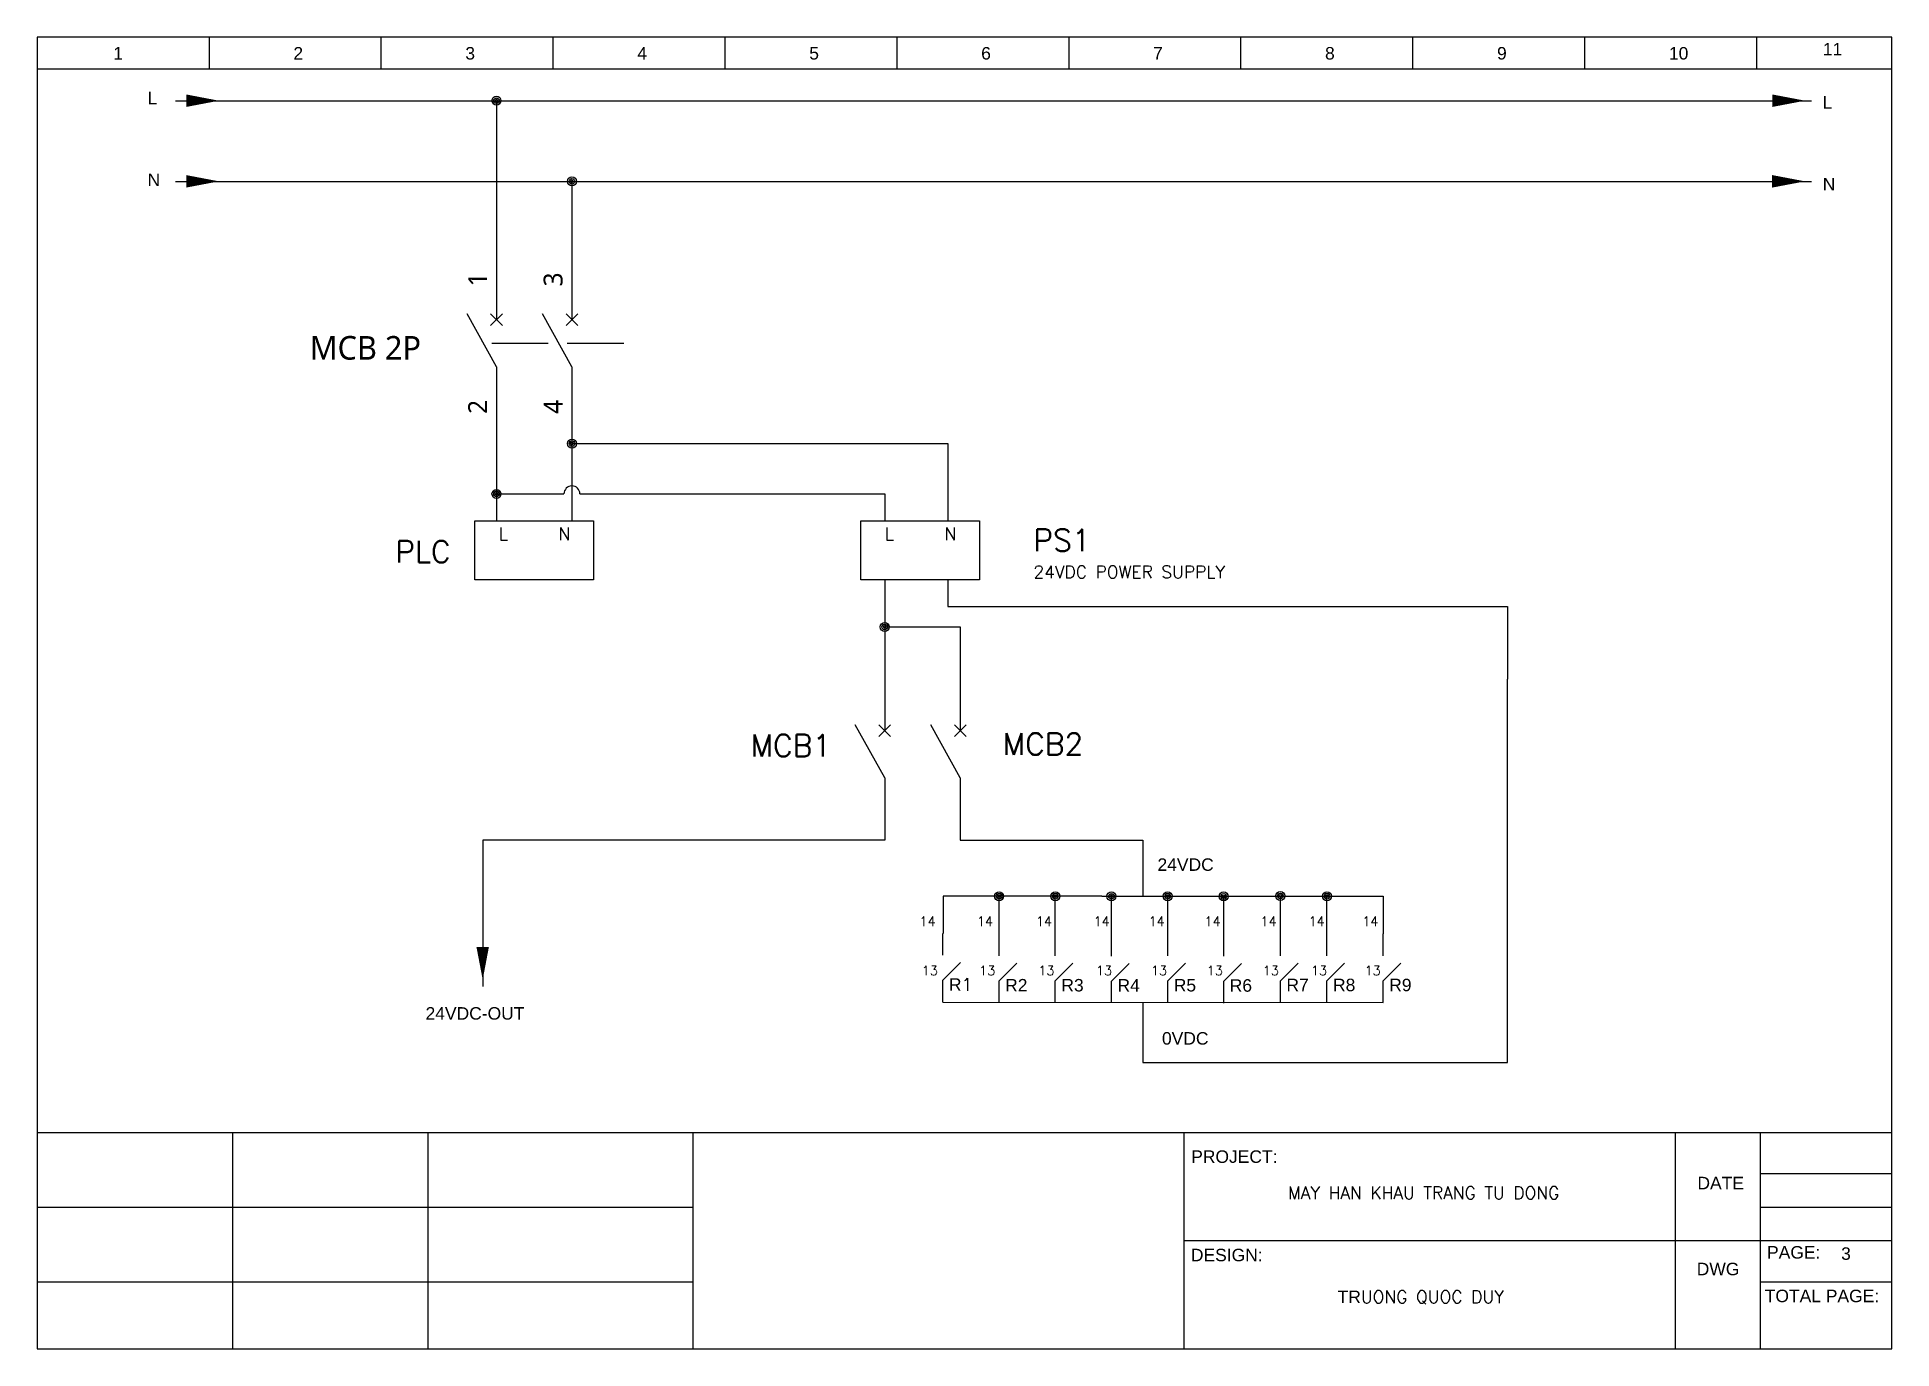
# Model space of a CAD drawing. Header units: inches. Extents: x 6234 to 7299, y 2340 to 2550.
# Drawn here: x 7001.5 to 7298.5, y 2339.6 to 2549.6 of the extents above; entities that cross this region are included whole.
import ezdxf
from ezdxf.enums import TextEntityAlignment as Align

# ---------------------------------------------------------------- set-up
doc = ezdxf.new("R2010")
doc.units = ezdxf.units.IN
doc.header["$MEASUREMENT"] = 0
for name, color, linetype in [('PHA_A', 1, 'Continuous'), ('PHA_N', 7, 'Continuous'), ('RED_2.5mm^2', 1, 'Continuous'), ('SYMS', 7, 'Continuous'), ('TAGS', 51, 'Continuous'), ('TERMS', 4, 'Continuous'), ('THIET_BI', 4, 'Continuous')]:
    doc.layers.add(name, color=color, linetype=linetype)
doc.styles.get("Standard").update_dxf_attribs({"font": 'arial.ttf'})
doc.styles.add('WD_IEC', font='Meiryo UI.ttf')

msp = doc.modelspace()

# ---------------------------------------------------------------- texts
at = {"char_height": 2, "attachment_point": 1}
for s, width, insert in [('11', 5.6768, (7287.49, 2548.67)), ('1', 5.6768, (7013.75, 2548.02)), ('2', 5.6768, (7042.59, 2548.02)), ('3', 5.6768, (7070.12, 2548.02)), ('4', 5.6768, (7097.66, 2548.02)), ('5', 5.6768, (7125.19, 2548.02)), ('6', 5.6768, (7152.72, 2548.02)), ('7', 5.6768, (7180.25, 2548.02)), ('8', 5.6768, (7207.78, 2548.02)), ('9', 5.6768, (7235.32, 2548.02)), ('10', 5.6768, (7262.85, 2548.02)), ('L', 7.5645, (7019.24, 2540.85)), ('L', 7.5645, (7287.47, 2540.17)), ('N', 7.5645, (7019.24, 2527.76)), ('N', 7.5645, (7287.47, 2527.07)), ('PROJECT:', 14.1535, (7186.35, 2371.39)), ('DATE', 11.252, (7267.41, 2367.16)), ('{\\Fsimplex,@extfont2|c163;MAY HAN KHAU TRANG TU DONG}', 55.3936, (7201.84, 2365.59)), ('DESIGN:', 13.7325, (7186.3, 2355.64)), ('PAGE:', 4.3997, (7278.56, 2356.07)), ('3', 3.7848, (7290.42, 2355.87)), ('D{\\fArial|b0|i0|c0|p34;WG}', 9.1082, (7267.3, 2353.4)), ('TR{\\Fsimplex,@extfont2|c163;UONG QUOC DUY}', 55.3936, (7209.8, 2348.94)), ('TOTAL PAGE:', 23.8477, (7278.19, 2349.09))]:
    msp.add_mtext_dynamic_manual_height_columns(s, width=width, gutter_width=10, heights=[0], dxfattribs=dict(at, insert=insert))
at = {"ltscale": 0.5, "attachment_point": 1}
for s, width, heights, insert, char_height in [('{\\Fsimplex,@extfont2|c163;\\C2;L\\C256; }', 2, [2.01], (7075.48, 2471.1), 2), ('{\\Fsimplex,@extfont2|c163;\\C2;N\\C256; }', 2, [2.01], (7085.02, 2471.1), 2), ('{\\Fsimplex,@extfont2|c163;\\C2;L\\C256; }', 2, [2.01], (7137.29, 2471.1), 2), ('{\\Fsimplex,@extfont2|c163;\\C2;N\\C256; }', 2, [2.01], (7146.83, 2471.1), 2), ('{\\Fsimplex,@extfont2|c163;\\C41;\\c5369588;PLC}', 5.3287, [0], (7058.92, 2468.98), 3.5), ('{\\Fsimplex,@extfont2|c163;\\C41;\\c5369588;PS1\\P\\H0.57143x;24VDC POWER SUPPLY}', 62.6276, [0], (7161.09, 2470.82), 3.5), ('{\\Fsimplex,@extfont2|c163;\\C41;\\c5369588;MCB\\Fsimplex,@extfont2|c128;1}', 5.3287, [0], (7115.8, 2437.95), 3.5), ('{\\Fsimplex,@extfont2|c163;\\C41;\\c5369588;MCB\\Fsimplex,@extfont2|c128;2}', 5.3287, [0], (7156.17, 2438.2), 3.5), ('{\\C2;24VDC\\Fsimplex,@extfont2|c163;\\C256; }', 2, [2.01], (7180.95, 2418.14), 2), ('{\\Fsimplex,@extfont2|c163;\\H0.75x;\\C2;14\\H0.66667x; \\H2x; \\C256; }', 2, [2.01], (7142.85, 2408.81), 2), ('{\\Fsimplex,@extfont2|c163;\\H0.75x;\\C2;14\\H0.66667x; \\H2x; \\C256; }', 2, [2.01], (7152.04, 2408.81), 2), ('{\\Fsimplex,@extfont2|c163;\\H0.75x;\\C2;14\\H0.66667x; \\H2x; \\C256; }', 2, [2.01], (7161.51, 2408.81), 2), ('{\\Fsimplex,@extfont2|c163;\\H0.75x;\\C2;14\\H0.66667x; \\H2x; \\C256; }', 2, [2.01], (7170.74, 2408.81), 2), ('{\\Fsimplex,@extfont2|c163;\\H0.75x;\\C2;14\\H0.66667x; \\H2x; \\C256; }', 2, [2.01], (7179.54, 2408.81), 2), ('{\\Fsimplex,@extfont2|c163;\\H0.75x;\\C2;14\\H0.66667x; \\H2x; \\C256; }', 2, [2.01], (7188.49, 2408.81), 2), ('{\\Fsimplex,@extfont2|c163;\\H0.75x;\\C2;14\\H0.66667x; \\H2x; \\C256; }', 2, [2.01], (7197.45, 2408.81), 2), ('{\\Fsimplex,@extfont2|c163;\\H0.75x;\\C2;14\\H0.66667x; \\H2x; \\C256; }', 2, [2.01], (7205.17, 2408.81), 2), ('{\\Fsimplex,@extfont2|c163;\\H0.75x;\\C2;14\\H0.66667x; \\H2x; \\C256; }', 2, [2.01], (7213.76, 2408.81), 2), ('{\\Fsimplex,@extfont2|c163;\\H0.75x;\\C2;13\\H1.33333x; \\C256; }', 2, [2.01], (7143.22, 2400.92), 2), ('{\\Fsimplex,@extfont2|c163;\\H0.75x;\\C2;13\\H1.33333x; \\C256; }', 2, [2.01], (7152.41, 2400.92), 2), ('{\\Fsimplex,@extfont2|c163;\\H0.75x;\\C2;13\\H1.33333x; \\C256; }', 2, [2.01], (7161.88, 2400.92), 2), ('{\\Fsimplex,@extfont2|c163;\\H0.75x;\\C2;13\\H1.33333x; \\C256; }', 2, [2.01], (7171.11, 2400.92), 2), ('{\\Fsimplex,@extfont2|c163;\\H0.75x;\\C2;13\\H1.33333x; \\C256; }', 2, [2.01], (7179.91, 2400.92), 2), ('{\\Fsimplex,@extfont2|c163;\\H0.75x;\\C2;13\\H1.33333x; \\C256; }', 2, [2.01], (7188.86, 2400.92), 2), ('{\\Fsimplex,@extfont2|c163;\\H0.75x;\\C2;13\\H1.33333x; \\C256; }', 2, [2.01], (7197.82, 2400.92), 2), ('{\\Fsimplex,@extfont2|c163;\\H0.75x;\\C2;13\\H1.33333x; \\C256; }', 2, [2.01], (7205.53, 2400.92), 2), ('{\\Fsimplex,@extfont2|c163;\\H0.75x;\\C2;13\\H1.33333x; \\C256; }', 2, [2.01], (7214.12, 2400.92), 2), ('{\\C4;R\\Fsimplex,@extfont2|c163;1}', 2.9741, [0], (7147.56, 2398.94), 2), ('{\\C4;R2}', 2.9741, [0], (7156.56, 2398.83), 2), ('{\\C4;R3}', 2.9741, [0], (7165.56, 2398.83), 2), ('{\\C4;R4}', 2.9741, [0], (7174.55, 2398.81), 2), ('{\\C4;R5}', 2.9741, [0], (7183.56, 2398.83), 2), ('{\\C4;R6}', 2.9741, [0], (7192.52, 2398.79), 2), ('{\\C4;R7}', 2.9741, [0], (7201.6, 2398.87), 2), ('{\\C4;R8}', 2.9741, [0], (7209.06, 2398.87), 2), ('{\\C4;R9}', 2.9741, [0], (7218.06, 2398.87), 2), ('{\\C2;24VDC-OUT\\Fsimplex,@extfont2|c163;\\C256; }', 2, [2.01], (7063.75, 2394.32), 2), ('{\\C2;0VDC\\Fsimplex,@extfont2|c163;\\C256; }', 2, [2.01], (7181.67, 2390.32), 2)]:
    msp.add_mtext_dynamic_manual_height_columns(s, width=width, gutter_width=10, heights=heights, dxfattribs=dict(at, insert=insert, char_height=char_height))

# ---------------------------------------------------------------- blocks, each defined once
blk = doc.blocks.new('VCB1')
for p, q in [((0, 7.5), (0, 2.5)), ((0, -2.5), (-3.12, 3.12)), ((0.62, 1.88), (-0.62, 3.12)), ((-0.62, 1.88), (0.62, 3.12)), ((0, -2.5), (0, -7.5))]:
    blk.add_line(p, q)
at = {"style": 'WD_IEC', "flags": 1}
for tag, p, height in [('MFG', (2.75, 6.5), 1.5), ('X2TERM01', (0, 7.5), 0.32), ('CAT', (2.75, 4), 1.5), ('X4LINK', (-2, 0), 0.32), ('X1LINK', (-0.5, 0), 0.32), ('X8TERM02', (0, -7.5), 0.32), ('ASSYCODE', (1, -9), 1), ('FAMILY', (1, -10.5), 1), ('CATDESC', (1, -12), 1), ('CONTACT', (1, -13.5), 1), ('COMMON', (2.25, -14.75), 1)]:
    blk.add_attdef(tag, p, '', height=height, dxfattribs=at)
at = {"style": 'WD_IEC'}
for tag, p in [('INST', (-8, 5.25)), ('LOC', (-8, 1.75)), ('TAG1', (-8, -1.75)), ('RATING1', (-8, -6.35)), ('DESC1', (-8, -14.35)), ('DESC2', (-8, -17.85)), ('DESC3', (-8, -21.35))]:
    blk.add_attdef(tag, text='', height=2.5, dxfattribs=at).set_placement(p, align=Align.RIGHT)
blk.add_attdef('TERM01', text='', height=2, rotation=90, dxfattribs=at).set_placement((-1, 7.5), align=Align.RIGHT)
blk.add_attdef('TERM02', (-1, -7.5), '', height=2, rotation=90, dxfattribs=at)
at = {"lineweight": 15, "style": 'WD_IEC'}
blk.add_attdef('XREF', text='', height=2.5, dxfattribs=at).set_placement((-8, -10.35), align=Align.RIGHT)
blk = doc.blocks.new('VCB2')
for p, q in [((0, 7.5), (0, 2.5)), ((0, -2.5), (-3.12, 3.12)), ((0.62, 1.88), (-0.62, 3.12)), ((-0.62, 1.88), (0.62, 3.12)), ((0, -2.5), (0, -7.5))]:
    blk.add_line(p, q)
at = {"style": 'WD_IEC'}
blk.add_attdef('TERM01', text='', height=2, rotation=90, dxfattribs=at).set_placement((-1, 7.5), align=Align.RIGHT)
at = {"style": 'WD_IEC', "flags": 1}
for tag, p, height in [('X2TERM01', (0, 7.5), 0.32), ('X4LINK', (-2.5, 0), 0.32), ('X1LINK', (-0.5, 0), 0.32), ('X8TERM02', (0, -7.5), 0.32), ('FAMILY', (1, -10.5), 1), ('CONTACT', (1, -13.5), 1)]:
    blk.add_attdef(tag, p, '', height=height, dxfattribs=at)
at = {"style": 'WD_IEC'}
for tag, p in [('INST', (-8, 2.65)), ('LOC', (-8, -0.35)), ('TAG2', (-8, -3.35)), ('DESC1', (-8, -13.35)), ('DESC2', (-8, -16.35)), ('DESC3', (-8, -19.35))]:
    blk.add_attdef(tag, text='', height=2.5, dxfattribs=at).set_placement(p, align=Align.RIGHT)
blk.add_attdef('TERM02', (-1, -7.5), '', height=2, rotation=90, dxfattribs=at)
at = {"style": 'WD_IEC', "flags": 1}
blk.add_attdef('RATING1', text='', height=2.5, dxfattribs=at).set_placement((-8, -6.35), align=Align.RIGHT)
at = {"lineweight": 15, "style": 'WD_IEC'}
blk.add_attdef('XREF', text='', height=2.5, dxfattribs=at).set_placement((-8, -10.35), align=Align.RIGHT)
blk = doc.blocks.new('WDDOT')
for radius in [0.72, 0.449, 0.223]:
    blk.add_circle((0, 0), radius)

# ---------------------------------------------------------------- linework, layer by layer
for p, q in [((7298.55, 2549.61), (7001.55, 2549.61)), ((7001.55, 2549.61), (7001.55, 2339.61)), ((7029.08, 2549.61), (7029.08, 2544.49)), ((7056.61, 2549.61), (7056.61, 2544.49)), ((7084.15, 2549.61), (7084.15, 2544.49)), ((7111.68, 2549.61), (7111.68, 2544.49)), ((7139.21, 2549.61), (7139.21, 2544.49)), ((7166.74, 2549.61), (7166.74, 2544.49)), ((7194.27, 2549.61), (7194.27, 2544.49)), ((7221.8, 2549.61), (7221.8, 2544.49)), ((7249.34, 2549.61), (7249.34, 2544.49)), ((7276.87, 2549.61), (7276.87, 2544.49)), ((7298.55, 2339.61), (7298.55, 2549.61)), ((7298.55, 2544.49), (7001.55, 2544.49)), ((7001.55, 2374.27), (7298.55, 2374.27)), ((7032.85, 2374.27), (7032.85, 2339.61)), ((7064.14, 2374.27), (7064.14, 2339.61)), ((7106.62, 2339.61), (7106.62, 2374.27)), ((7185.25, 2339.61), (7185.25, 2374.27)), ((7263.89, 2339.61), (7263.89, 2374.27)), ((7277.47, 2374.27), (7277.47, 2339.61)), ((7277.47, 2367.69), (7298.55, 2367.69)), ((7001.55, 2362.32), (7106.62, 2362.32)), ((7277.47, 2362.32), (7298.55, 2362.32)), ((7185.25, 2356.94), (7263.89, 2356.94)), ((7263.89, 2356.94), (7281, 2356.94)), ((7281, 2356.94), (7298.55, 2356.94)), ((7001.55, 2350.36), (7106.62, 2350.36)), ((7277.47, 2350.36), (7298.55, 2350.36)), ((7001.55, 2339.61), (7298.55, 2339.61))]:
    msp.add_line(p, q)
at = {"ltscale": 0.5}
for p, q in [((7147.39, 2462.71), (7147.39, 2458.44)), ((7147.39, 2458.44), (7237, 2458.44)), ((7237, 2458.44), (7237, 2446.82)), ((7237, 2385.46), (7237, 2446.82)), ((7146.59, 2402.62), (7146.59, 2406.12)), ((7155.59, 2402.51), (7155.59, 2406.01)), ((7164.59, 2402.51), (7164.59, 2406.01)), ((7173.58, 2402.49), (7173.58, 2405.99)), ((7182.59, 2402.51), (7182.59, 2406.01)), ((7191.55, 2402.47), (7191.55, 2405.97)), ((7200.63, 2402.54), (7200.63, 2406.04)), ((7208.09, 2402.54), (7208.09, 2406.04)), ((7217.09, 2402.54), (7217.09, 2406.04)), ((7146.59, 2398.62), (7149.42, 2401.45)), ((7155.59, 2398.51), (7158.42, 2401.34)), ((7164.59, 2398.51), (7167.42, 2401.34)), ((7173.58, 2398.49), (7176.4, 2401.32)), ((7182.59, 2398.51), (7185.42, 2401.34)), ((7191.55, 2398.47), (7194.38, 2401.29)), ((7200.63, 2398.54), (7203.46, 2401.37)), ((7208.09, 2398.54), (7210.92, 2401.37)), ((7217.09, 2398.54), (7219.92, 2401.37)), ((7146.59, 2395.12), (7146.59, 2398.62)), ((7155.59, 2395.01), (7155.59, 2398.51)), ((7164.59, 2395.01), (7164.59, 2398.51)), ((7173.58, 2394.99), (7173.58, 2398.49)), ((7182.59, 2395.01), (7182.59, 2398.51)), ((7191.55, 2394.97), (7191.55, 2398.47)), ((7200.63, 2395.04), (7200.63, 2398.54)), ((7208.09, 2395.04), (7208.09, 2398.54)), ((7217.09, 2395.04), (7217.09, 2398.54)), ((7146.59, 2395.12), (7217.09, 2395.04)), ((7178.59, 2395.09), (7178.59, 2385.46)), ((7178.59, 2385.46), (7237, 2385.46))]:
    msp.add_line(p, q, dxfattribs=at)
for points in [[(7071.63, 2472.15), (7090.66, 2472.15), (7090.66, 2462.71), (7071.63, 2462.71)], [(7133.44, 2472.15), (7152.47, 2472.15), (7152.47, 2462.71), (7133.44, 2462.71)]]:
    msp.add_lwpolyline(points, close=True, dxfattribs=at)
at = {"layer": 'PHA_A'}
msp.add_line((7023.73, 2539.43), (7285.67, 2539.43), dxfattribs=at)
for points in [[(7030.67, 2539.43, 0, 2, 0), (7025.42, 2539.43, 2, 2, 0)], [(7284.65, 2539.43, 0, 2, 0), (7279.39, 2539.43, 2, 2, 0)], [(7072.9, 2398.71, 0, 2, 0), (7072.9, 2403.97, 2, 2, 0)]]:
    msp.add_lwpolyline(points, format="xyseb", dxfattribs=at)
at = {"layer": 'PHA_N'}
msp.add_line((7023.73, 2526.52), (7285.67, 2526.52), dxfattribs=at)
for points in [[(7030.67, 2526.52, 0, 2, 0), (7025.42, 2526.52, 2, 2, 0)], [(7284.61, 2526.52, 0, 2, 0), (7279.35, 2526.52, 2, 2, 0)], [(7284.65, 2526.52, 0, 2, 0), (7279.39, 2526.52, 2, 2, 0)]]:
    msp.add_lwpolyline(points, format="xyseb", dxfattribs=at)
at = {"layer": 'RED_2.5mm^2', "ltscale": 0.5}
for p, q in [((7075.11, 2539.43), (7075.11, 2527.69)), ((7075.11, 2527.69), (7075.11, 2511.94)), ((7075.11, 2489.29), (7075.11, 2472.14)), ((7075.11, 2476.49), (7085.92, 2476.49)), ((7088.46, 2476.49), (7137.28, 2476.49)), ((7137.28, 2476.49), (7137.28, 2472.14)), ((7137.28, 2462.71), (7137.28, 2446.14)), ((7137.28, 2455.18), (7149.36, 2455.18)), ((7149.36, 2455.18), (7149.36, 2446.14)), ((7137.28, 2421.07), (7072.9, 2421.07)), ((7072.9, 2421.07), (7072.9, 2397.64)), ((7137.28, 2423.49), (7137.28, 2421.07)), ((7149.36, 2423.49), (7149.36, 2421.07)), ((7149.36, 2421.07), (7178.59, 2421.07)), ((7178.59, 2421.07), (7178.59, 2412.08)), ((7172.04, 2412.08), (7146.62, 2412.08)), ((7146.62, 2412.08), (7146.62, 2406.12)), ((7155.59, 2406.01), (7155.59, 2412.08)), ((7164.59, 2406.01), (7164.59, 2412.08)), ((7172.04, 2412.08), (7217.09, 2412.08)), ((7173.58, 2405.99), (7173.58, 2412.06)), ((7182.59, 2406.01), (7182.59, 2412.08)), ((7191.55, 2405.97), (7191.55, 2412.04)), ((7200.63, 2406.04), (7200.63, 2412.12)), ((7208.09, 2406.01), (7208.09, 2412.08)), ((7217.09, 2412.08), (7217.09, 2406.04))]:
    msp.add_line(p, q, dxfattribs=at)
at = {"layer": 'RED_2.5mm^2', "color": 0, "ltscale": 0.5}
for p, q in [((7087.19, 2526.52), (7087.19, 2521.23)), ((7087.19, 2521.23), (7087.19, 2511.94)), ((7087.19, 2489.29), (7087.19, 2472.07)), ((7087.19, 2484.53), (7147.39, 2484.53)), ((7147.39, 2484.53), (7147.39, 2472.15))]:
    msp.add_line(p, q, dxfattribs=at)
at = {"layer": 'RED_2.5mm^2', "ltscale": 0.5}
msp.add_arc((7087.19, 2476.49), 1.27, 0, 180, dxfattribs=at)
at = {"layer": 'THIET_BI'}
for points in [[(7074.35, 2500.62), (7083.41, 2500.62)], [(7086.43, 2500.62), (7095.49, 2500.62)]]:
    msp.add_lwpolyline(points, dxfattribs=at)

# ---------------------------------------------------------------- block references
at = {"layer": 'SYMS', "ltscale": 0.5}
for p in [(7075.11, 2539.43), (7087.19, 2526.52), (7087.19, 2484.53), (7075.11, 2476.49), (7137.28, 2455.18), (7155.59, 2412.08), (7164.59, 2412.08), (7173.58, 2412.06), (7182.59, 2412.08), (7191.55, 2412.04), (7200.63, 2412.12), (7208.09, 2412.08)]:
    msp.add_blockref('WDDOT', p, dxfattribs=at)
at = {"layer": 'THIET_BI'}
ref = msp.add_blockref('VCB1', (7075.11, 2500.62), dxfattribs=dict(at, xscale=1.510010485621575, yscale=1.510010485621575, zscale=1.510010485621575))
ref.add_attrib('TERM02', '2', (7073.6, 2489.29), dxfattribs={"layer": 'TERMS', "height": 3.02, "rotation": 90, "style": 'WD_IEC'})
ref.add_attrib('TERM01', '1', dxfattribs={"layer": 'TERMS', "height": 3.02, "rotation": 90, "style": 'WD_IEC'}).set_placement((7073.6, 2511.94), align=Align.RIGHT)
ref.add_attrib('TAG1', 'MCB 2P', dxfattribs={"layer": 'TAGS', "height": 3.775, "style": 'WD_IEC'}).set_placement((7063.03, 2497.98), align=Align.RIGHT)
ref = msp.add_blockref('VCB2', (7087.19, 2500.62), dxfattribs=dict(at, xscale=1.510010485621575, yscale=1.510010485621575, zscale=1.510010485621575))
ref.add_attrib('TERM02', '4', (7085.68, 2489.29), dxfattribs={"layer": 'TERMS', "height": 3.02, "rotation": 90, "style": 'WD_IEC'})
ref.add_attrib('TERM01', '3', dxfattribs={"layer": 'TERMS', "height": 3.02, "rotation": 90, "style": 'WD_IEC'}).set_placement((7085.68, 2511.94), align=Align.RIGHT)
at = {"layer": 'THIET_BI', "xscale": 1.510010485621575, "yscale": 1.510010485621575, "zscale": 1.510010485621575}
for name, p in [('VCB1', (7137.28, 2434.82)), ('VCB2', (7149.36, 2434.82))]:
    msp.add_blockref(name, p, dxfattribs=at)

msp.set_redraw_order([(e.dxf.handle, doc.entitydb.next_handle()) for e in msp.query("TEXT MTEXT ATTDEF DIMENSION ARC_DIMENSION")])  # texts and dimensions are drawn at this point

doc.saveas('drawing.dxf')
